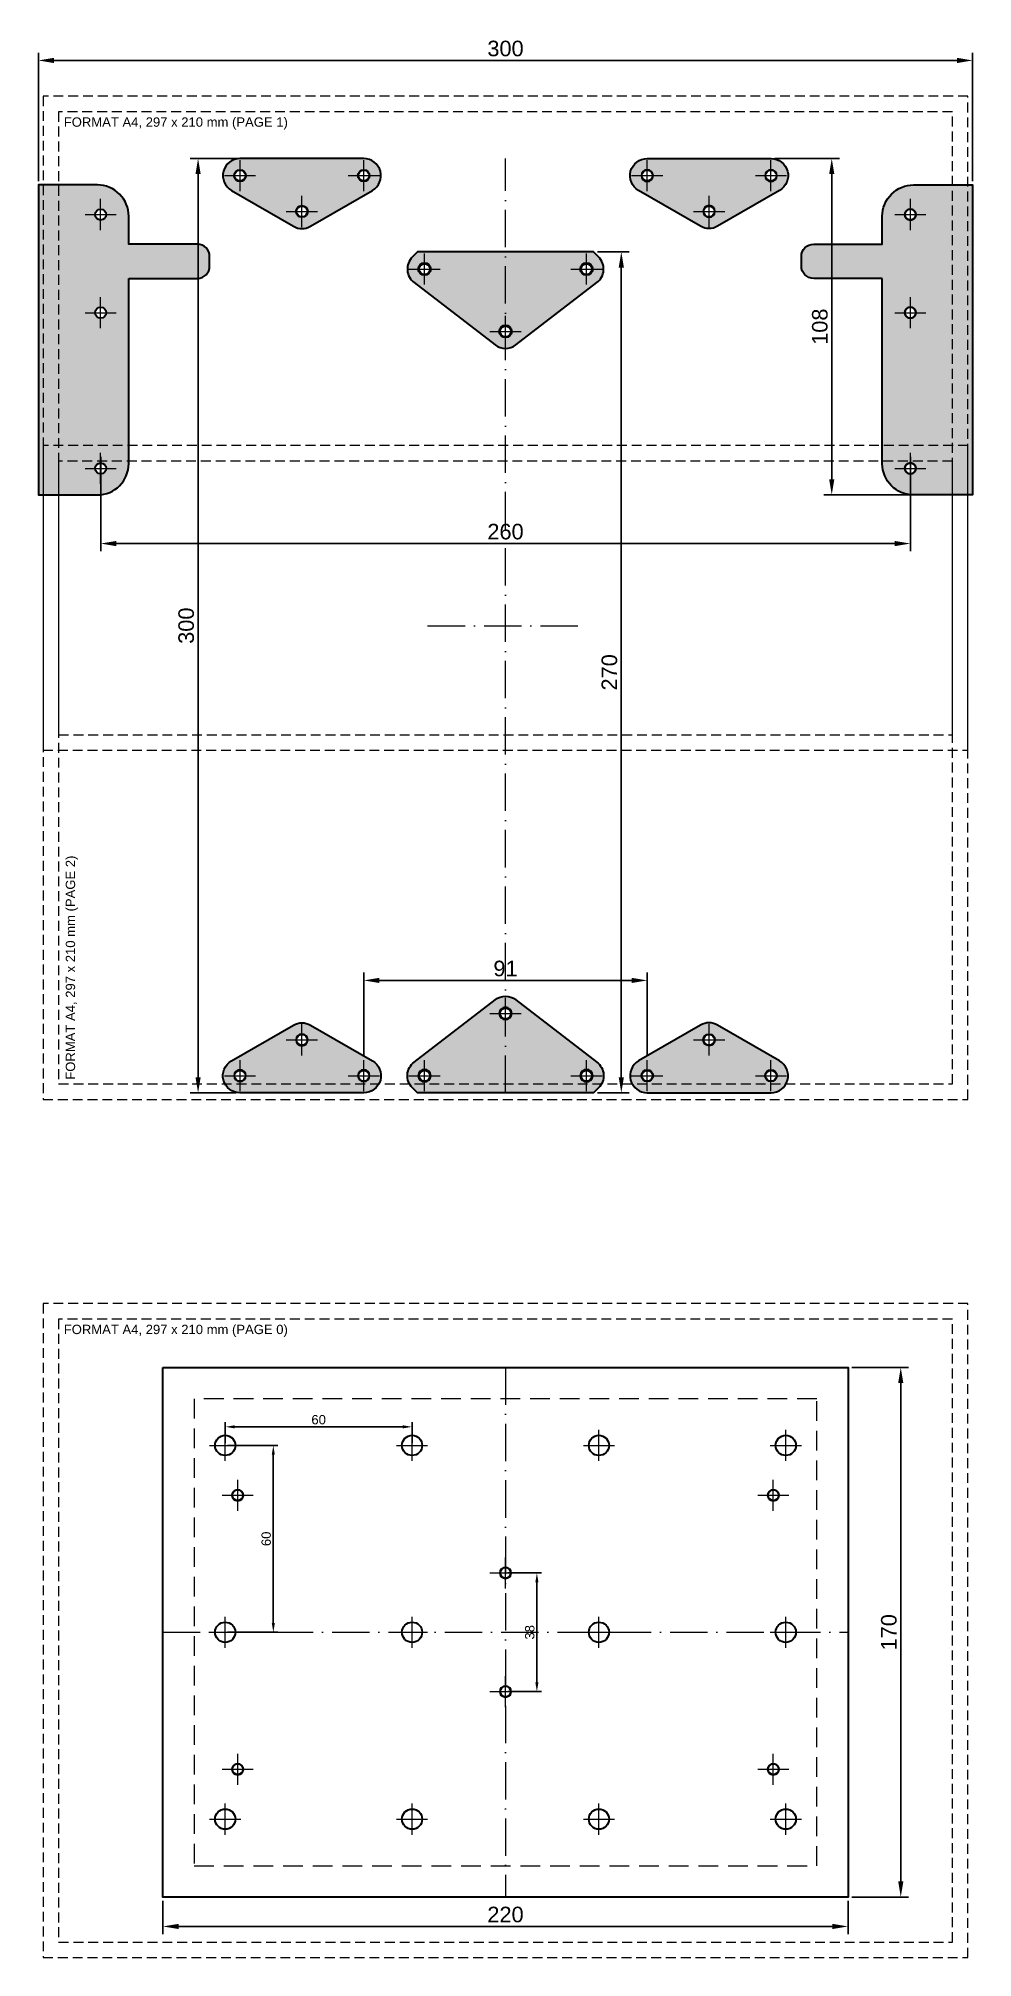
# Model space of a CAD drawing. Extents: x -2250 to 1406, y -1545 to 39.
# Drawn here: x -2250 to -1950, y -931 to -315 of the extents above; entities that cross this region are included whole.
import ezdxf

# ---------------------------------------------------------------- set-up
doc = ezdxf.new("R2010")
doc.units = 0
for name, pattern in [('ACAD_ISO10W100', [18, 12, -3, 0, -3]), ('LÍNEAS_OCULTAS', [9.525, 6.35, -3.175]), ('LÍNEAS_OCULTAS2', [4.7625, 3.175, -1.5875])]:
    doc.linetypes.add(name, pattern=pattern)
doc.layers.get('0').update_dxf_attribs({"color": 2, "linetype": 'CONTINUOUS', "lineweight": 30})
doc.layers.get('Defpoints').update_dxf_attribs({"linetype": 'CONTINUOUS', "lineweight": 13})
for name, color, linetype, lineweight in [('2', 4, 'CONTINUOUS', 30), ('Ejes', 1, 'ACAD_ISO10W100', 13), ('Texto', 6, 'CONTINUOUS', 13)]:
    doc.layers.add(name, color=color, linetype=linetype, lineweight=lineweight)
doc.styles.add('ROMAND', font='arial.ttf')
doc.dimstyles.new('ISO-25_E02', dxfattribs={"dimscale": 2, "dimtxt": 2.5, "dimasz": 2.5, "dimexe": 1.25, "dimexo": 0.625, "dimtad": 1, "dimdec": 0, "dimtxsty": 'ROMAND', "dimcen": 2.5, "dimadec": 0, "dimazin": 0, "dimtfac": 1, "dimtdec": 0, "dimtmove": 0, "dimatfit": 3, "dimfxl": 1, "dimarcsym": 0})

msp = doc.modelspace()

# ---------------------------------------------------------------- texts
at = {"layer": 'Texto', "color": 5, "linetype": 'LÍNEAS_OCULTAS2', "style": 'ROMAND'}
for s, p in [('FORMAT A4, 297 x 210 mm (PAGE 1)', (-2241.84115, -342.92182)), ('FORMAT A4, 297 x 210 mm (PAGE 0)', (-2241.84115, -730.59603))]:
    msp.add_text(s, height=3, dxfattribs=at).set_placement(p)
msp.add_text('FORMAT A4, 297 x 210 mm (PAGE 2)', height=3, rotation=90, dxfattribs=at).set_placement((-2238.19795, -648.91356))

# ---------------------------------------------------------------- blocks, each defined once
blk = doc.blocks.new('PlantillaBase')
for centre in [(-85.25, 69.5), (-45.5, 69.5), (45.5, 69.5), (85.25, 69.5), (-130, 57), (-65.38, 58), (65.38, 58), (130, 57), (-26, 39.5), (26, 39.5), (-130, 25.5), (130, 25.5), (0, 19.5), (-130, -24.5), (130, -24.5), (0, -199.5), (-65.38, -208), (65.38, -208), (-85.25, -219.5), (-45.5, -219.5), (-26, -219.5), (26, -219.5), (45.5, -219.5), (85.25, -219.5)]:
    blk.add_circle(centre, 1.75)
at = {"layer": 'Ejes'}
blk.add_line((0, -225), (0, 75), dxfattribs=at)
at = {"layer": 'Texto'}
for p, q in [((-85.25, 64.5), (-85.25, 74.5)), ((-45.5, 64.5), (-45.5, 74.5)), ((45.5, 64.5), (45.5, 74.5)), ((85.25, 64.5), (85.25, 74.5)), ((-90.25, 69.5), (-80.25, 69.5)), ((-50.5, 69.5), (-40.5, 69.5)), ((40.5, 69.5), (50.5, 69.5)), ((80.25, 69.5), (90.25, 69.5)), ((-130, 52), (-130, 62)), ((-65.38, 53), (-65.38, 63)), ((65.38, 53), (65.38, 63)), ((130, 52), (130, 62)), ((-135, 57), (-125, 57)), ((-70.38, 58), (-60.38, 58)), ((60.38, 58), (70.38, 58)), ((125, 57), (135, 57)), ((-26, 34.5), (-26, 44.5)), ((26, 34.5), (26, 44.5)), ((-31, 39.5), (-21, 39.5)), ((21, 39.5), (31, 39.5)), ((-135, 25.5), (-125, 25.5)), ((-130, 20.5), (-130, 30.5)), ((125, 25.5), (135, 25.5)), ((130, 20.5), (130, 30.5)), ((-5, 19.5), (5, 19.5)), ((0, 14.5), (0, 24.5)), ((-135, -24.5), (-125, -24.5)), ((-130, -29.5), (-130, -19.5)), ((125, -24.5), (135, -24.5)), ((130, -29.5), (130, -19.5)), ((0, -204.5), (0, -194.5)), ((-65.38, -213), (-65.38, -203)), ((-5, -199.5), (5, -199.5)), ((65.38, -213), (65.38, -203)), ((-70.38, -208), (-60.38, -208)), ((60.38, -208), (70.38, -208)), ((-85.25, -224.5), (-85.25, -214.5)), ((-45.5, -224.5), (-45.5, -214.5)), ((-26, -224.5), (-26, -214.5)), ((26, -224.5), (26, -214.5)), ((45.5, -224.5), (45.5, -214.5)), ((85.25, -224.5), (85.25, -214.5)), ((-90.25, -219.5), (-80.25, -219.5)), ((-50.5, -219.5), (-40.5, -219.5)), ((-31, -219.5), (-21, -219.5)), ((21, -219.5), (31, -219.5)), ((40.5, -219.5), (50.5, -219.5)), ((80.25, -219.5), (90.25, -219.5))]:
    blk.add_line(p, q, dxfattribs=at)
blk = doc.blocks.new('*D59')
at = {"layer": 'Defpoints', "color": 0, "transparency": 16777216}
for p in [(-2179.24, -353.12), (-2198.7, -653.13), (-2185.25, -653.13)]:
    blk.add_point(p, dxfattribs=at)
at = {"layer": 'Texto', "color": 0, "lineweight": -2, "transparency": 16777216}
for p, q in [((-2180.49, -353.12), (-2201.2, -353.12)), ((-2198.7, -358.12), (-2198.7, -648.13)), ((-2186.5, -653.13), (-2201.2, -653.13))]:
    blk.add_line(p, q, dxfattribs=at)
at = {"layer": 'Texto', "color": 0, "transparency": 16777216}
for points in [[(-2199.54, -358.12), (-2197.87, -358.12), (-2198.7, -353.12)], [(-2199.54, -648.13), (-2197.87, -648.13), (-2198.7, -653.13)]]:
    blk.add_solid(points, dxfattribs=at)
at = {"layer": 'Texto', "color": 0, "transparency": 16777216, "insert": (-2202.51, -503.13), "char_height": 5, "attachment_point": 5, "rotation": 90, "style": 'ROMAND'}
blk.add_mtext('300', dxfattribs=at)
blk = doc.blocks.new('*D57')
at = {"layer": 'Defpoints', "color": 0, "transparency": 16777216}
for p in [(-2229.99, -447.62), (-1969.99, -447.62), (-1969.99, -476.75)]:
    blk.add_point(p, dxfattribs=at)
at = {"layer": 'Texto', "color": 0, "lineweight": -2, "transparency": 16777216}
for p, q in [((-2229.99, -448.87), (-2229.99, -479.25)), ((-1969.99, -448.87), (-1969.99, -479.25)), ((-2224.99, -476.75), (-1974.99, -476.75))]:
    blk.add_line(p, q, dxfattribs=at)
at = {"layer": 'Texto', "color": 0, "transparency": 16777216}
for points in [[(-2224.99, -475.92), (-2224.99, -477.59), (-2229.99, -476.75)], [(-1974.99, -475.92), (-1974.99, -477.59), (-1969.99, -476.75)]]:
    blk.add_solid(points, dxfattribs=at)
at = {"layer": 'Texto', "color": 0, "transparency": 16777216, "insert": (-2099.99, -472.95), "char_height": 5, "attachment_point": 5, "style": 'ROMAND'}
blk.add_mtext('260', dxfattribs=at)
blk = doc.blocks.new('*D58')
at = {"layer": 'Defpoints', "color": 0, "transparency": 16777216}
for p in [(-1949.99, -321.64), (-2249.99, -361.62), (-1949.99, -361.62)]:
    blk.add_point(p, dxfattribs=at)
at = {"layer": 'Texto', "color": 0, "lineweight": -2, "transparency": 16777216}
for p, q in [((-2249.99, -360.37), (-2249.99, -319.14)), ((-1949.99, -360.37), (-1949.99, -319.14)), ((-2244.99, -321.64), (-1954.99, -321.64))]:
    blk.add_line(p, q, dxfattribs=at)
at = {"layer": 'Texto', "color": 0, "transparency": 16777216}
for points in [[(-2244.99, -320.8), (-2244.99, -322.47), (-2249.99, -321.64)], [(-1954.99, -320.8), (-1954.99, -322.47), (-1949.99, -321.64)]]:
    blk.add_solid(points, dxfattribs=at)
at = {"layer": 'Texto', "color": 0, "transparency": 16777216, "insert": (-2099.99, -317.83), "char_height": 5, "attachment_point": 5, "style": 'ROMAND'}
blk.add_mtext('300', dxfattribs=at)
blk = doc.blocks.new('*D56')
at = {"layer": 'Defpoints', "color": 0, "transparency": 16777216}
for p in [(-2071.71, -383.12), (-2062.8, -383.12), (-2071.71, -653.12)]:
    blk.add_point(p, dxfattribs=at)
at = {"layer": 'Texto', "color": 0, "lineweight": -2, "transparency": 16777216}
for p, q in [((-2070.46, -383.12), (-2060.3, -383.12)), ((-2062.8, -648.12), (-2062.8, -388.12)), ((-2070.46, -653.12), (-2060.3, -653.12))]:
    blk.add_line(p, q, dxfattribs=at)
at = {"layer": 'Texto', "color": 0, "transparency": 16777216}
for points in [[(-2063.64, -388.12), (-2061.97, -388.12), (-2062.8, -383.12)], [(-2063.64, -648.12), (-2061.97, -648.12), (-2062.8, -653.12)]]:
    blk.add_solid(points, dxfattribs=at)
at = {"layer": 'Texto', "color": 0, "transparency": 16777216, "insert": (-2066.61, -518.12), "char_height": 5, "attachment_point": 5, "rotation": 90, "style": 'ROMAND'}
blk.add_mtext('270', dxfattribs=at)
blk = doc.blocks.new('*D60')
at = {"layer": 'Defpoints', "color": 0, "transparency": 16777216}
for p in [(-2014.73, -353.12), (-1995.23, -461.12), (-1968.99, -461.12)]:
    blk.add_point(p, dxfattribs=at)
at = {"layer": 'Texto', "color": 0, "lineweight": -2, "transparency": 16777216}
for p, q in [((-2013.48, -353.12), (-1992.73, -353.12)), ((-1995.23, -358.12), (-1995.23, -456.12)), ((-1970.24, -461.12), (-1997.73, -461.12))]:
    blk.add_line(p, q, dxfattribs=at)
at = {"layer": 'Texto', "color": 0, "transparency": 16777216}
for points in [[(-1996.06, -358.12), (-1994.39, -358.12), (-1995.23, -353.12)], [(-1996.06, -456.12), (-1994.39, -456.12), (-1995.23, -461.12)]]:
    blk.add_solid(points, dxfattribs=at)
at = {"layer": 'Texto', "color": 0, "transparency": 16777216, "insert": (-1999.03, -407.12), "char_height": 5, "attachment_point": 5, "rotation": 90, "style": 'ROMAND'}
blk.add_mtext('108', dxfattribs=at)
blk = doc.blocks.new('*D61')
at = {"layer": 'Defpoints', "color": 0, "transparency": 16777216}
for p in [(-2054.49, -617.03), (-2145.49, -642.62), (-2054.49, -642.62)]:
    blk.add_point(p, dxfattribs=at)
at = {"layer": 'Texto', "color": 0, "lineweight": -2, "transparency": 16777216}
for p, q in [((-2145.49, -641.37), (-2145.49, -614.53)), ((-2054.49, -641.37), (-2054.49, -614.53)), ((-2140.49, -617.03), (-2059.49, -617.03))]:
    blk.add_line(p, q, dxfattribs=at)
at = {"layer": 'Texto', "color": 0, "transparency": 16777216}
for points in [[(-2140.49, -616.2), (-2140.49, -617.87), (-2145.49, -617.03)], [(-2059.49, -616.2), (-2059.49, -617.87), (-2054.49, -617.03)]]:
    blk.add_solid(points, dxfattribs=at)
at = {"layer": 'Texto', "color": 0, "transparency": 16777216, "insert": (-2099.99, -613.23), "char_height": 5, "attachment_point": 5, "style": 'ROMAND'}
blk.add_mtext('91', dxfattribs=at)
blk = doc.blocks.new('Plataforma')
blk.add_lwpolyline([(-110, 85), (110, 85), (110, -85), (-110, -85)], close=True)
for centre in [(-90, 60), (-30, 60), (30, 60), (90, 60), (-90, 0), (-30, 0), (30, 0), (90, 0), (-90, -60), (-30, -60), (30, -60), (90, -60)]:
    blk.add_circle(centre, 3.25)
at = {"lineweight": 35}
for centre in [(-86, 44), (86, 44), (0, 19.049987), (0, -19.049987), (-86, -44), (86, -44)]:
    blk.add_circle(centre, 1.75, dxfattribs=at)
at = {"layer": 'Defpoints', "linetype": 'LÍNEAS_OCULTAS'}
blk.add_lwpolyline([(-100, -75), (100, -75), (100, 75), (-100, 75)], close=True, dxfattribs=at)
at = {"layer": 'Ejes'}
for p, q in [((0, 85), (0, -85)), ((-110, 0), (110, 0))]:
    blk.add_line(p, q, dxfattribs=at)
blk = doc.blocks.new('*D82')
at = {"layer": 'Defpoints', "color": 0, "transparency": 16777216}
for p in [(-2129.99, -760.37), (-2189.99, -766.34), (-2129.99, -766.34)]:
    blk.add_point(p, dxfattribs=at)
at = {"layer": 'Texto', "color": 0, "lineweight": -2, "transparency": 16777216}
for p, q in [((-2189.99, -765.59), (-2189.99, -758.87)), ((-2186.99, -760.37), (-2132.99, -760.37)), ((-2129.99, -765.59), (-2129.99, -758.87))]:
    blk.add_line(p, q, dxfattribs=at)
at = {"layer": 'Texto', "color": 0, "transparency": 16777216}
for points in [[(-2186.99, -759.87), (-2186.99, -760.87), (-2189.99, -760.37)], [(-2132.99, -759.87), (-2132.99, -760.87), (-2129.99, -760.37)]]:
    blk.add_solid(points, dxfattribs=at)
at = {"layer": 'Texto', "color": 0, "transparency": 16777216, "insert": (-2159.99, -758.09), "char_height": 3, "attachment_point": 5, "style": 'ROMAND'}
blk.add_mtext('60', dxfattribs=at)
blk = doc.blocks.new('*D83')
at = {"layer": 'Defpoints', "color": 0, "transparency": 16777216}
for p in [(-2209.99, -911.34), (-1989.99, -911.34), (-1989.99, -920.79)]:
    blk.add_point(p, dxfattribs=at)
at = {"layer": 'Texto', "color": 0, "lineweight": -2, "transparency": 16777216}
for p, q in [((-2209.99, -912.59), (-2209.99, -923.29)), ((-1989.99, -912.59), (-1989.99, -923.29)), ((-2204.99, -920.79), (-1994.99, -920.79))]:
    blk.add_line(p, q, dxfattribs=at)
at = {"layer": 'Texto', "color": 0, "transparency": 16777216}
for points in [[(-2204.99, -919.96), (-2204.99, -921.62), (-2209.99, -920.79)], [(-1994.99, -919.96), (-1994.99, -921.62), (-1989.99, -920.79)]]:
    blk.add_solid(points, dxfattribs=at)
at = {"layer": 'Texto', "color": 0, "transparency": 16777216, "insert": (-2099.99, -916.99), "char_height": 5, "attachment_point": 5, "style": 'ROMAND'}
blk.add_mtext('220', dxfattribs=at)
blk = doc.blocks.new('*D84')
at = {"layer": 'Defpoints', "color": 0, "transparency": 16777216}
for p in [(-1989.99, -741.34), (-1989.99, -911.34), (-1973.07, -911.34)]:
    blk.add_point(p, dxfattribs=at)
at = {"layer": 'Texto', "color": 0, "lineweight": -2, "transparency": 16777216}
for p, q in [((-1988.74, -741.34), (-1970.57, -741.34)), ((-1973.07, -746.34), (-1973.07, -906.34)), ((-1988.74, -911.34), (-1970.57, -911.34))]:
    blk.add_line(p, q, dxfattribs=at)
at = {"layer": 'Texto', "color": 0, "transparency": 16777216}
for points in [[(-1973.9, -746.34), (-1972.23, -746.34), (-1973.07, -741.34)], [(-1973.9, -906.34), (-1972.23, -906.34), (-1973.07, -911.34)]]:
    blk.add_solid(points, dxfattribs=at)
at = {"layer": 'Texto', "color": 0, "transparency": 16777216, "insert": (-1976.87, -826.34), "char_height": 5, "attachment_point": 5, "rotation": 90, "style": 'ROMAND'}
blk.add_mtext('170', dxfattribs=at)
blk = doc.blocks.new('*D85')
at = {"layer": 'Defpoints', "color": 0, "transparency": 16777216}
for p in [(-2189.99, -766.34), (-2174.55, -766.34), (-2189.99, -826.34)]:
    blk.add_point(p, dxfattribs=at)
at = {"layer": 'Texto', "color": 0, "lineweight": -2, "transparency": 16777216}
for p, q in [((-2189.24, -766.34), (-2173.05, -766.34)), ((-2174.55, -823.34), (-2174.55, -769.34)), ((-2189.24, -826.34), (-2173.05, -826.34))]:
    blk.add_line(p, q, dxfattribs=at)
at = {"layer": 'Texto', "color": 0, "transparency": 16777216}
for points in [[(-2175.05, -769.34), (-2174.05, -769.34), (-2174.55, -766.34)], [(-2175.05, -823.34), (-2174.05, -823.34), (-2174.55, -826.34)]]:
    blk.add_solid(points, dxfattribs=at)
at = {"layer": 'Texto', "color": 0, "transparency": 16777216, "insert": (-2176.83, -796.34), "char_height": 3, "attachment_point": 5, "rotation": 90, "style": 'ROMAND'}
blk.add_mtext('60', dxfattribs=at)
blk = doc.blocks.new('*D86')
at = {"layer": 'Defpoints', "color": 0, "transparency": 16777216}
for p in [(-2099.99, -807.29), (-2099.99, -845.39), (-2089.91, -845.39)]:
    blk.add_point(p, dxfattribs=at)
at = {"layer": 'Texto', "color": 0, "lineweight": -2, "transparency": 16777216}
for p, q in [((-2099.24, -807.29), (-2088.41, -807.29)), ((-2089.91, -810.29), (-2089.91, -842.39)), ((-2099.24, -845.39), (-2088.41, -845.39))]:
    blk.add_line(p, q, dxfattribs=at)
at = {"layer": 'Texto', "color": 0, "transparency": 16777216}
for points in [[(-2090.41, -810.29), (-2089.41, -810.29), (-2089.91, -807.29)], [(-2090.41, -842.39), (-2089.41, -842.39), (-2089.91, -845.39)]]:
    blk.add_solid(points, dxfattribs=at)
at = {"layer": 'Texto', "color": 0, "transparency": 16777216, "insert": (-2092.19, -826.34), "char_height": 3, "attachment_point": 5, "rotation": 90, "style": 'ROMAND'}
blk.add_mtext('38', dxfattribs=at)
blk = doc.blocks.new('TaladradoPlataforma')
at = {"layer": 'Texto'}
for p, q in [((-90, 55), (-90, 65)), ((-30, 55), (-30, 65)), ((30, 55), (30, 65)), ((90, 55), (90, 65)), ((-95, 60), (-85, 60)), ((-35, 60), (-25, 60)), ((25, 60), (35, 60)), ((85, 60), (95, 60)), ((-91, 44), (-81, 44)), ((-86, 39), (-86, 49)), ((81, 44), (91, 44)), ((86, 39), (86, 49)), ((-5, 19.049987), (5, 19.049987)), ((0, 14.049987), (0, 24.049987)), ((-95, 0), (-85, 0)), ((-90, -5), (-90, 5)), ((-35, 0), (-25, 0)), ((-30, -5), (-30, 5)), ((25, 0), (35, 0)), ((30, -5), (30, 5)), ((85, 0), (95, 0)), ((90, -5), (90, 5)), ((0, -24.049987), (0, -14.049987)), ((-5, -19.049987), (5, -19.049987)), ((-86, -49), (-86, -39)), ((86, -49), (86, -39)), ((-91, -44), (-81, -44)), ((81, -44), (91, -44)), ((-90, -65), (-90, -55)), ((-30, -65), (-30, -55)), ((30, -65), (30, -55)), ((90, -65), (90, -55)), ((-95, -60), (-85, -60)), ((-35, -60), (-25, -60)), ((25, -60), (35, -60)), ((85, -60), (95, -60))]:
    blk.add_line(p, q, dxfattribs=at)

# ---------------------------------------------------------------- dimensions: what is measured, and where the dimension line sits
at = {"layer": 'Texto'}
for base, p1, p2, picture, middle in [((-1949.99187, -321.63791), (-2249.99187, -361.62342), (-1949.99187, -361.62342), '*D58', (-2099.99187, -317.83334)), ((-2054.49187, -617.03174), (-2145.49187, -642.6214), (-2054.49187, -642.6214), '*D61', (-2099.99187, -613.22888)), ((-1989.99187, -920.78922), (-2209.99187, -911.33677), (-1989.99187, -911.33677), '*D83', (-2099.99187, -916.98635))]:
    dim = msp.add_linear_dim(base=base, p1=p1, p2=p2, dimstyle='ISO-25_E02', dxfattribs=at)
    dim.commit()
    dim.dimension.update_dxf_attribs({"geometry": picture, "text_midpoint": middle})
for base, p1, p2, picture, middle in [((-2198.70487, -653.12744), (-2179.24187, -353.12341), (-2185.25336, -653.12744), '*D59', (-2202.50944, -503.12543)), ((-2062.80464, -383.12341), (-2071.7137, -653.12341), (-2071.7137, -383.12341), '*D56', (-2066.6075, -518.12341)), ((-1973.06757, -911.33677), (-1989.99187, -741.33677), (-1989.99187, -911.33677), '*D84', (-1976.87044, -826.33677))]:
    dim = msp.add_linear_dim(base=base, p1=p1, p2=p2, angle=90, dimstyle='ISO-25_E02', dxfattribs=at)
    dim.commit()
    dim.dimension.update_dxf_attribs({"geometry": picture, "text_midpoint": middle})
for base, p1, p2, override, picture, middle in [((-1995.2261, -461.12341), (-2014.73038, -353.12341), (-1968.99187, -461.12341), {"dimdec": 4}, '*D60', (-1999.02897, -407.12341)), ((-2174.55299, -766.33677), (-2189.99187, -826.33677), (-2189.99187, -766.33677), {"dimscale": 1.2}, '*D85', (-2176.83471, -796.33677)), ((-2089.91013, -845.38676), (-2099.99187, -807.28679), (-2099.99187, -845.38676), {"dimscale": 1.2}, '*D86', (-2092.19287, -826.33677))]:
    dim = msp.add_linear_dim(base=base, p1=p1, p2=p2, angle=90, dimstyle='ISO-25_E02', override=override, dxfattribs=at)
    dim.commit()
    dim.dimension.update_dxf_attribs({"geometry": picture, "text_midpoint": middle})
for base, p1, p2, override, picture, middle in [((-1969.99187, -476.75245), (-2229.99187, -447.62341), (-1969.99187, -447.62341), {"dimdec": 3}, '*D57', (-2099.99187, -472.94959)), ((-2129.99187, -760.37034), (-2189.99187, -766.33677), (-2129.99187, -766.33677), {"dimscale": 1.2}, '*D82', (-2159.99187, -758.08862))]:
    dim = msp.add_linear_dim(base=base, p1=p1, p2=p2, dimstyle='ISO-25_E02', override=override, dxfattribs=at)
    dim.commit()
    dim.dimension.update_dxf_attribs({"geometry": picture, "text_midpoint": middle})

# ---------------------------------------------------------------- hatches: boundary and pattern name
at = {"layer": '2', "transparency": 33554457}
h = msp.add_hatch(color=256, dxfattribs=at)
h.dxf.hatch_style = 1
h.paths.add_polyline_path([(-2142.7367, -363.38792, 0.767809865), (-2145.50336, -353.12341), (-2151.49187, -353.12341), (-2169.99187, -353.12341), (-2176.53258, -353.12341), (-2179.24187, -353.12341), (-2185.25336, -353.12341, 0.766151288), (-2187.99704, -363.38792), (-2168.12204, -374.8859, 0.268417152), (-2162.6117, -374.8859)])
h.paths.add_polyline_path([(-2163.49187, -370.12341, -1), (-2167.24187, -370.12341, -1)], flags=16)
h.paths.add_polyline_path([(-2147.36687, -358.62543, -1), (-2143.61687, -358.62543, -1)], flags=16)
h.paths.add_polyline_path([(-2187.11687, -358.62543, -1), (-2183.36687, -358.62543, -1)], flags=16)
h = msp.add_hatch(color=256, dxfattribs=at)
h.dxf.hatch_style = 1
h.paths.add_polyline_path([(-2011.9867, -363.38792, 0.767809865), (-2014.75336, -353.12341), (-2020.74187, -353.12341), (-2023.45116, -353.12341), (-2029.99187, -353.12341), (-2048.49187, -353.12341), (-2054.50336, -353.12341, 0.766151288), (-2057.24704, -363.38792), (-2037.37204, -374.8859, 0.268417152), (-2031.8617, -374.8859)])
h.paths.add_polyline_path([(-2032.74187, -370.12341, -1), (-2036.49187, -370.12341, -1)], flags=16)
h.paths.add_polyline_path([(-2056.36687, -358.62543, -1), (-2052.61687, -358.62543, -1)], flags=16)
h.paths.add_polyline_path([(-2016.61687, -358.62543, -1), (-2012.86687, -358.62543, -1)], flags=16)
h = msp.add_hatch(color=256, dxfattribs=at)
h.dxf.hatch_style = 1
h.paths.add_polyline_path([(-2220.99187, -391.62341), (-2198.99187, -391.62341, 0.414213562), (-2194.99187, -387.62341), (-2194.99187, -384.62341, 0.414213562), (-2198.99187, -380.62341), (-2220.99187, -380.62341), (-2220.99187, -371.62341, 0.414584095), (-2231.00452, -361.62342), (-2238.99187, -361.62342), (-2249.99187, -361.62342), (-2249.99187, -461.12341), (-2230.99187, -461.12341, 0.414213562), (-2220.99187, -451.12341)])
h.paths.add_polyline_path([(-2231.74187, -402.62341, -1), (-2228.24187, -402.62341, -1)], flags=16)
h.paths.add_polyline_path([(-2228.24187, -452.62341, -1), (-2231.74187, -452.62341, -1)], flags=16)
h.paths.add_polyline_path([(-2231.74187, -371.12342, -1), (-2228.24187, -371.12342, -1)], flags=16)
h = msp.add_hatch(color=256, dxfattribs=at)
h.dxf.hatch_style = 1
h.paths.add_polyline_path([(-1949.99187, -361.62342), (-1960.99187, -361.62342), (-1969.00452, -361.62342, 0.413843127), (-1978.99187, -371.62341), (-1978.99187, -380.62341), (-2000.99187, -380.62341, 0.414213562), (-2004.99187, -384.62341), (-2004.99187, -387.62341, 0.414213562), (-2000.99187, -391.62341), (-1978.99187, -391.62341), (-1978.99187, -451.12341, 0.414213562), (-1968.99187, -461.12341), (-1949.99187, -461.12341)])
h.paths.add_polyline_path([(-1968.24187, -452.62341, -1), (-1971.74187, -452.62341, -1)], flags=16)
h.paths.add_polyline_path([(-1971.74187, -402.62341, -1), (-1968.24187, -402.62341, -1)], flags=16)
h.paths.add_polyline_path([(-1971.74187, -371.12342, -1), (-1968.24187, -371.12342, -1)], flags=16)
h = msp.add_hatch(color=256, dxfattribs=at)
h.dxf.hatch_style = 1
h.paths.add_polyline_path([(-2070.63846, -392.98285, 0.452734039), (-2070.10279, -384.73432), (-2071.7137, -383.12341), (-2078.49187, -383.12341), (-2080.99187, -383.12341), (-2105.99187, -383.12341), (-2117.49187, -383.12341), (-2121.49187, -383.12341), (-2128.27004, -383.12341), (-2129.88095, -384.73432, 0.452734133), (-2129.34528, -392.98285), (-2103.34528, -412.98285, 0.340121947), (-2096.63846, -412.98285)])
h.paths.add_polyline_path([(-2097.99187, -408.62341, -1), (-2101.99187, -408.62341, -1)], flags=16)
h.paths.add_polyline_path([(-2127.99187, -388.62341, -1), (-2123.99187, -388.62341, -1)], flags=16)
h.paths.add_polyline_path([(-2075.99187, -388.62341, -1), (-2071.99187, -388.62341, -1)], flags=16)
h = msp.add_hatch(color=256, dxfattribs=at)
h.dxf.hatch_style = 1
h.paths.add_polyline_path([(-2070.63846, -643.26398), (-2096.63846, -623.26398, 0.340121947), (-2103.34528, -623.26398), (-2129.34528, -643.26398, 0.452734133), (-2129.88095, -651.51251), (-2128.27004, -653.12341), (-2121.49187, -653.12341), (-2117.49187, -653.12341), (-2105.99187, -653.12341), (-2080.99187, -653.12341), (-2078.49187, -653.12341), (-2071.7137, -653.12341), (-2070.10279, -651.51251, 0.452734039)])
h.paths.add_polyline_path([(-2101.99187, -627.62341, -1), (-2097.99187, -627.62341, -1)], flags=16)
h.paths.add_polyline_path([(-2123.99187, -647.62341, -1), (-2127.99187, -647.62341, -1)], flags=16)
h.paths.add_polyline_path([(-2075.99187, -647.62341, -1), (-2071.99187, -647.62341, -1)], flags=16)
h = msp.add_hatch(color=256, dxfattribs=at)
h.dxf.hatch_style = 1
h.paths.add_polyline_path([(-2162.6117, -631.36495, 0.268417152), (-2168.12204, -631.36495), (-2187.99704, -642.86294, 0.767809865), (-2185.23038, -653.12744), (-2179.24187, -653.12744), (-2176.53258, -653.12744), (-2169.99187, -653.12744), (-2151.49187, -653.12744), (-2145.48038, -653.12744, 0.766151288), (-2142.7367, -642.86294)])
h.paths.add_polyline_path([(-2167.24187, -636.12744, -1), (-2163.49187, -636.12744, -1)], flags=16)
h.paths.add_polyline_path([(-2143.61687, -647.62543, -1), (-2147.36687, -647.62543, -1)], flags=16)
h.paths.add_polyline_path([(-2183.36687, -647.62543, -1), (-2187.11687, -647.62543, -1)], flags=16)
h = msp.add_hatch(color=256, dxfattribs=at)
h.dxf.hatch_style = 1
h.paths.add_polyline_path([(-2011.9867, -642.86294), (-2031.8617, -631.36495, 0.268417152), (-2037.37204, -631.36495), (-2057.24704, -642.86294, 0.767809865), (-2054.48038, -653.12744), (-2048.49187, -653.12744), (-2029.99187, -653.12744), (-2023.45116, -653.12744), (-2020.74187, -653.12744), (-2014.73038, -653.12744, 0.766151288)])
h.paths.add_polyline_path([(-2036.49187, -636.12744, -1), (-2032.74187, -636.12744, -1)], flags=16)
h.paths.add_polyline_path([(-2052.61687, -647.62543, -1), (-2056.36687, -647.62543, -1)], flags=16)
h.paths.add_polyline_path([(-2016.61687, -647.62543, -1), (-2012.86687, -647.62543, -1)], flags=16)

# ---------------------------------------------------------------- linework, layer by layer
at = {"layer": '2'}
for points in [[(-2145.50336, -353.12341), (-2151.49187, -353.12341), (-2169.99187, -353.12341), (-2176.53258, -353.12341), (-2179.24187, -353.12341), (-2185.25336, -353.12341, 0.766151288), (-2187.99704, -363.38792), (-2168.12205, -374.8859, 0.268417461), (-2162.6117, -374.8859), (-2142.7367, -363.38792, 0.767810323)], [(-2187.11687, -358.62543, -1), (-2183.36687, -358.62543, -1)], [(-2143.61687, -358.62543, -1), (-2147.36687, -358.62543, -1)], [(-2054.48038, -353.12341), (-2048.49187, -353.12341), (-2029.99187, -353.12341), (-2023.45116, -353.12341), (-2020.74187, -353.12341), (-2014.73038, -353.12341, -0.766151288), (-2011.9867, -363.38792), (-2031.86169, -374.8859, -0.268417461), (-2037.37204, -374.8859), (-2057.24704, -363.38792, -0.767810323)], [(-2056.36687, -358.62543, 1), (-2052.61687, -358.62543, 1)], [(-2012.86687, -358.62543, 1), (-2016.61687, -358.62543, 1)], [(-2220.99187, -391.62341), (-2198.99187, -391.62341, 0.414213562), (-2194.99187, -387.62341), (-2194.99187, -384.62341, 0.414213562), (-2198.99187, -380.62341), (-2220.99187, -380.62341), (-2220.99187, -371.62341, 0.414584095), (-2231.00452, -361.62342), (-2238.99187, -361.62342), (-2249.99187, -361.62342), (-2249.99187, -461.12341), (-2230.99187, -461.12341, 0.414213562), (-2220.99187, -451.12341)], [(-1978.99187, -391.62341), (-2000.99187, -391.62341, -0.414213562), (-2004.99187, -387.62341), (-2004.99187, -384.62341, -0.414213562), (-2000.99187, -380.62341), (-1978.99187, -380.62341), (-1978.99187, -371.62341, -0.414584095), (-1968.97922, -361.62342), (-1960.99187, -361.62342), (-1949.99187, -361.62342), (-1949.99187, -461.12341), (-1968.99187, -461.12341, -0.414213562), (-1978.99187, -451.12341)], [(-2231.74187, -371.12342, -1), (-2228.24187, -371.12342, -1)], [(-2163.49187, -370.12341, -1), (-2167.24187, -370.12341, -1)], [(-2036.49187, -370.12341, 1), (-2032.74187, -370.12341, 1)], [(-1968.24187, -371.12342, 1), (-1971.74187, -371.12342, 1)], [(-2070.1028, -384.73431), (-2071.7137, -383.12341), (-2078.49187, -383.12341), (-2080.99187, -383.12341), (-2105.99187, -383.12341), (-2117.49187, -383.12341), (-2121.49187, -383.12341), (-2128.27004, -383.12341), (-2129.88094, -384.73431, 0.452734919), (-2129.34528, -392.98285), (-2103.34528, -412.98285, 0.340121973), (-2096.63846, -412.98285), (-2070.63846, -392.98285, 0.452734854)], [(-2127.99187, -388.62341, -1), (-2123.99187, -388.62341, -1)], [(-2075.99187, -388.62341, -1), (-2071.99187, -388.62341, -1)], [(-2228.24187, -402.62341, -1), (-2231.74187, -402.62341, -1)], [(-2097.99187, -408.62341, -1), (-2101.99187, -408.62341, -1)], [(-1971.74187, -402.62341, 1), (-1968.24187, -402.62341, 1)], [(-2228.24187, -452.62341, -1), (-2231.74187, -452.62341, -1)], [(-1971.74187, -452.62341, 1), (-1968.24187, -452.62341, 1)], [(-2070.1028, -651.51252), (-2071.7137, -653.12341), (-2078.49187, -653.12341), (-2080.99187, -653.12341), (-2105.99187, -653.12341), (-2117.49187, -653.12341), (-2121.49187, -653.12341), (-2128.27004, -653.12341), (-2129.88094, -651.51252, -0.452734919), (-2129.34528, -643.26398), (-2103.34528, -623.26398, -0.340121973), (-2096.63846, -623.26398), (-2070.63846, -643.26398, -0.452734854)], [(-2097.99187, -627.62341, 1), (-2101.99187, -627.62341, 1)], [(-2145.50336, -653.12744), (-2151.49187, -653.12744), (-2169.99187, -653.12744), (-2176.53258, -653.12744), (-2179.24187, -653.12744), (-2185.25336, -653.12744, -0.766151288), (-2187.99704, -642.86294), (-2168.12205, -631.36495, -0.268417461), (-2162.6117, -631.36495), (-2142.7367, -642.86293, -0.767810323)], [(-2163.49187, -636.12744, 1), (-2167.24187, -636.12744, 1)], [(-2054.48038, -653.12744), (-2048.49187, -653.12744), (-2029.99187, -653.12744), (-2023.45116, -653.12744), (-2020.74187, -653.12744), (-2014.73038, -653.12744, 0.766151288), (-2011.9867, -642.86294), (-2031.86169, -631.36495, 0.268417461), (-2037.37204, -631.36495), (-2057.24704, -642.86293, 0.767810323)], [(-2036.49187, -636.12744, -1), (-2032.74187, -636.12744, -1)], [(-2187.11687, -647.62543, 1), (-2183.36687, -647.62543, 1)], [(-2143.61687, -647.62543, 1), (-2147.36687, -647.62543, 1)], [(-2127.99187, -647.62341, 1), (-2123.99187, -647.62341, 1)], [(-2075.99187, -647.62341, 1), (-2071.99187, -647.62341, 1)], [(-2056.36687, -647.62543, -1), (-2052.61687, -647.62543, -1)], [(-2012.86687, -647.62543, -1), (-2016.61687, -647.62543, -1)]]:
    msp.add_lwpolyline(points, format="xyb", close=True, dxfattribs=at)
at = {"layer": 'Ejes'}
msp.add_line((-2124.99187, -503.12543), (-2074.99187, -503.12543), dxfattribs=at)
at = {"layer": 'Texto', "color": 5, "linetype": 'LÍNEAS_OCULTAS2'}
for points in [[(-2248.49187, -543.12543), (-1951.49187, -543.12543), (-1951.49187, -333.12543), (-2248.49187, -333.12543)], [(-2243.49187, -538.12543), (-1956.49187, -538.12543), (-1956.49187, -338.12543), (-2243.49187, -338.12543)], [(-2248.49187, -655.2831), (-1951.49187, -655.2831), (-1951.49187, -445.2831), (-2248.49187, -445.2831)], [(-2243.49187, -650.2831), (-1956.49187, -650.2831), (-1956.49187, -450.2831), (-2243.49187, -450.2831)], [(-2248.49187, -930.79964), (-1951.49187, -930.79964), (-1951.49187, -720.79964), (-2248.49187, -720.79964)], [(-2243.49187, -925.79964), (-1956.49187, -925.79964), (-1956.49187, -725.79964), (-2243.49187, -725.79964)]]:
    msp.add_lwpolyline(points, close=True, dxfattribs=at)

# ---------------------------------------------------------------- block references
for name, p in [('PlantillaBase', (-2099.99187, -428.12341)), ('Plataforma', (-2099.99187, -826.33677))]:
    msp.add_blockref(name, p)
at = {"layer": 'Texto'}
msp.add_blockref('TaladradoPlataforma', (-2099.99187, -826.33677), dxfattribs=at)

msp.set_redraw_order([(e.dxf.handle, doc.entitydb.next_handle()) for e in msp.query("TEXT MTEXT ATTDEF DIMENSION ARC_DIMENSION")])  # texts and dimensions are drawn at this point

doc.saveas('drawing.dxf')
